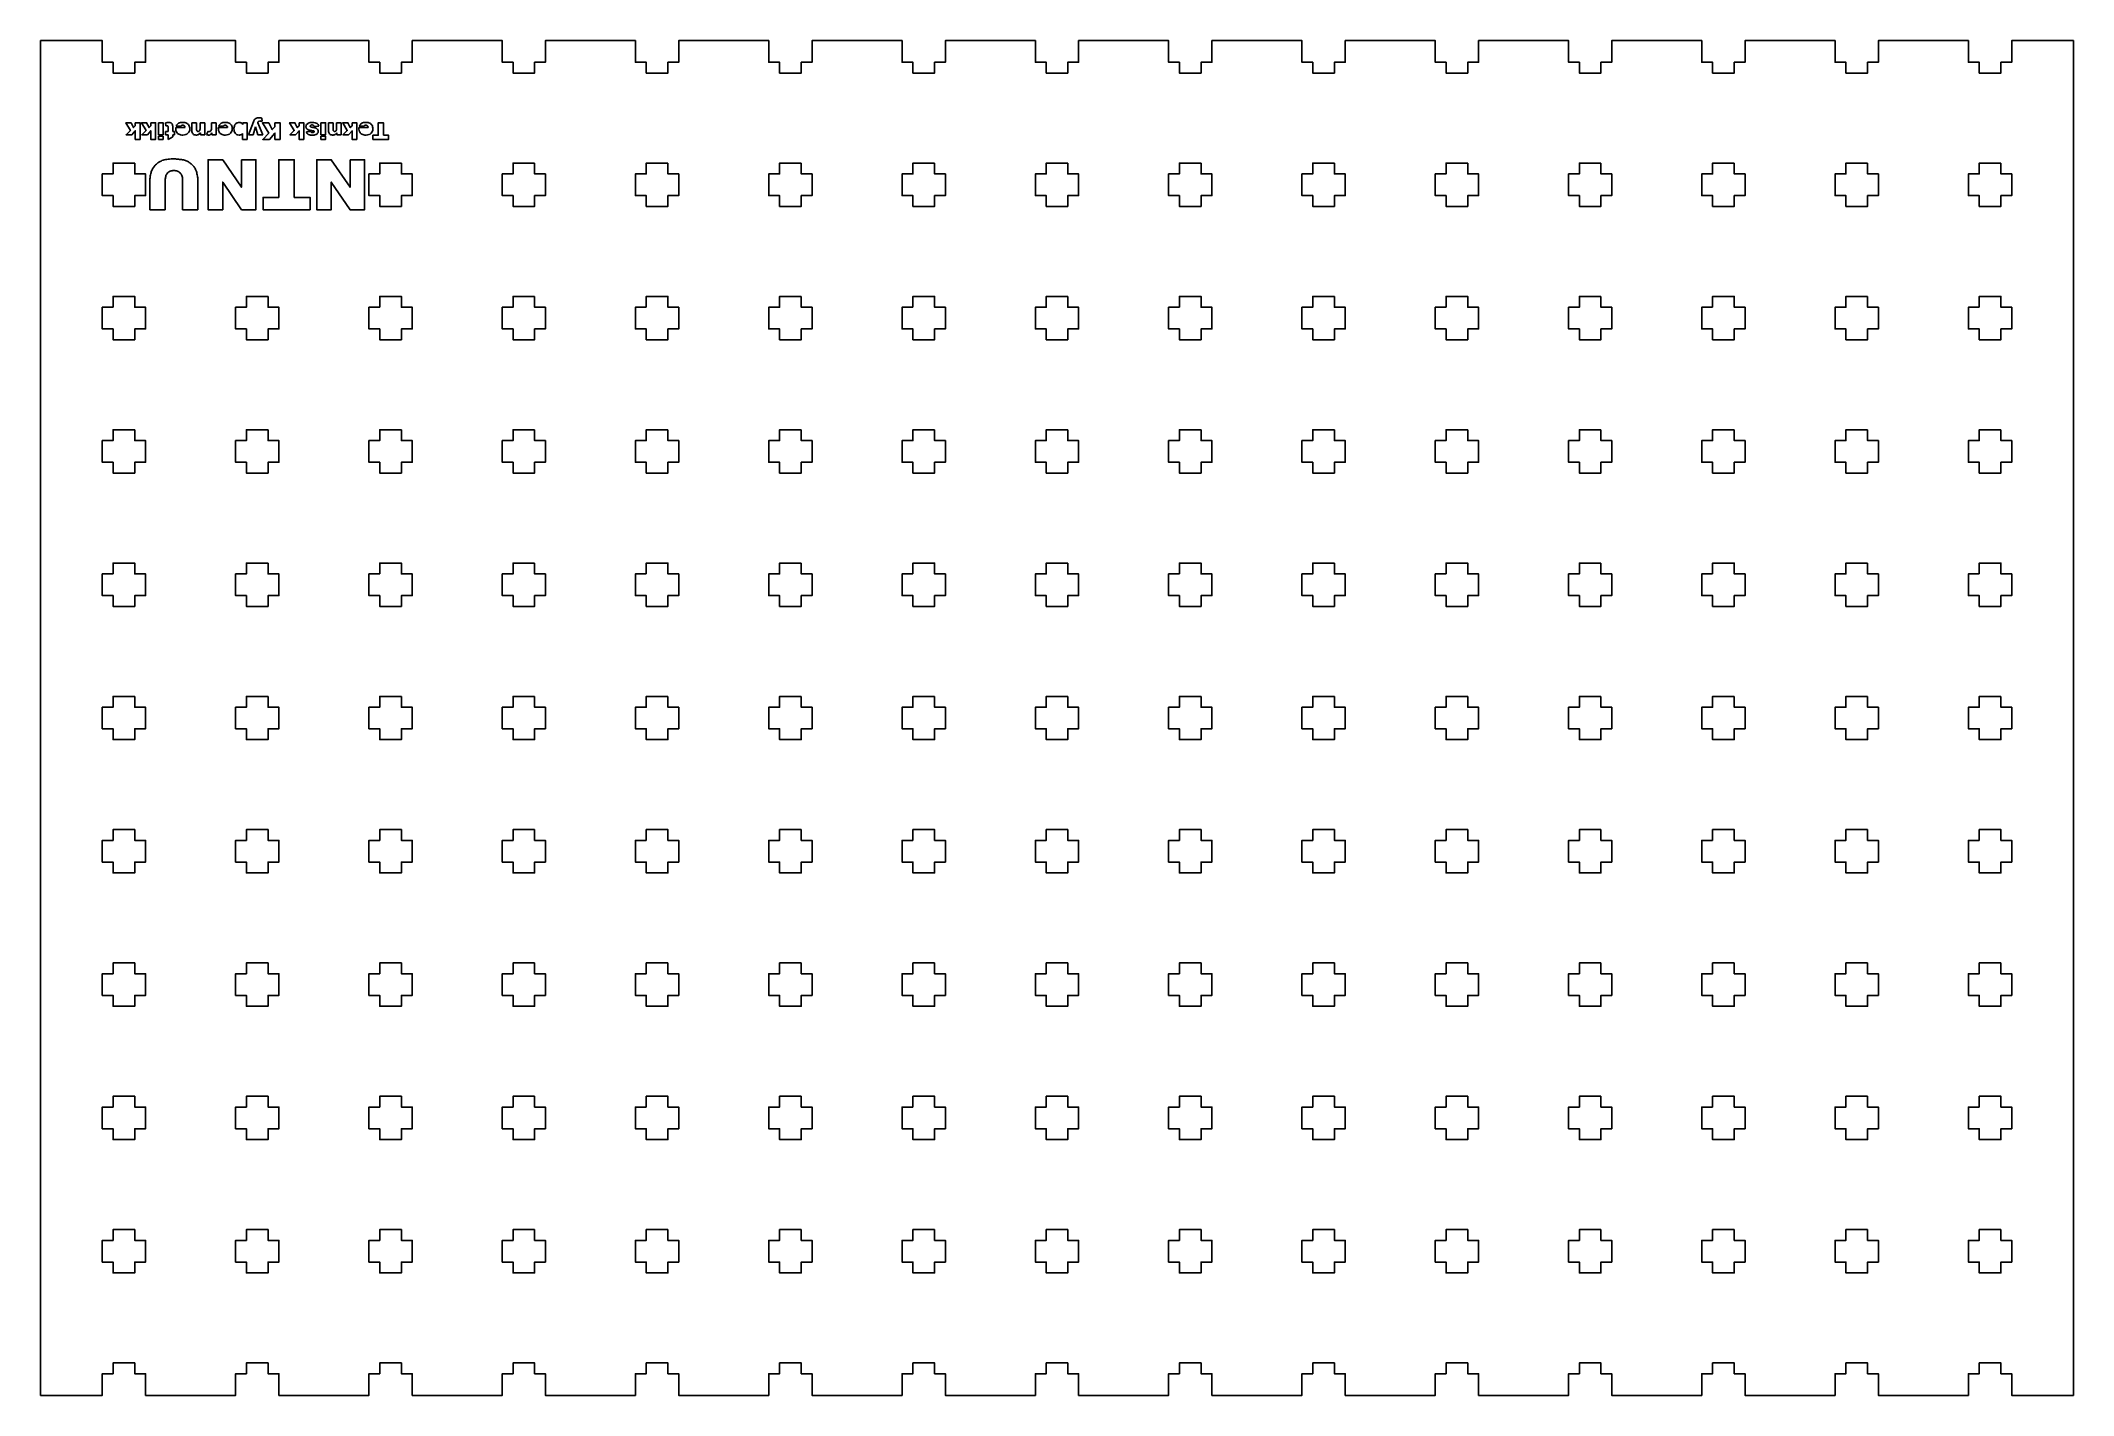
# Model space of a CAD drawing. Header units: millimetres. Extents: x -1220 to 0, y -813 to 0.
import ezdxf

# ---------------------------------------------------------------- set-up
doc = ezdxf.new("R2010")
doc.units = ezdxf.units.MM
doc.layers.get('0').update_dxf_attribs({"linetype": 'CONTINUOUS'})

msp = doc.modelspace()

# ---------------------------------------------------------------- linework, layer by layer
for p, q in [((-1095.2, -56.5), (-1092.3, -48.8)), ((-1087.3, -46.5), (-1087.1, -48.4)), ((-1144.9, -51.2), (-1145.1, -49.3)), ((-1145, -56.5), (-1145, -54.5)), ((-1145, -54.5), (-1143.5, -54.5)), ((-1143.5, -56.5), (-1145, -56.5)), ((-1143.5, -54.5), (-1143.5, -51.9)), ((-1143.5, -59.3), (-1143.5, -56.5)), ((-1140.7, -57.8), (-1143.5, -59.3)), ((-1140.7, -51.9), (-1140.7, -54.5)), ((-1140.7, -54.5), (-1139.7, -54.5)), ((-1140.7, -56.5), (-1140.7, -57.8)), ((-1139.7, -56.5), (-1140.7, -56.5)), ((-1139.7, -54.5), (-1139.7, -56.5)), ((-1138.9, -52.5), (-1138.9, -52.2)), ((-1138.9, -52.2), (-1133.3, -52.2)), ((-1136, -51.4), (-1138.7, -51.1)), ((-1129.2, -53.9), (-1129.2, -49.3)), ((-1129.2, -49.3), (-1126.4, -49.3)), ((-1126.4, -49.3), (-1126.4, -53.2)), ((-1124.3, -49.3), (-1121.5, -49.3)), ((-1124.3, -52.7), (-1124.3, -49.3)), ((-1124.1, -56.5), (-1124.1, -55.3)), ((-1121.5, -56.5), (-1124.1, -56.5)), ((-1121.5, -49.3), (-1121.5, -56.5)), ((-1120.4, -56.3), (-1119.5, -54.3)), ((-1117.5, -49.3), (-1114.7, -49.3)), ((-1117.5, -51.7), (-1117.5, -49.3)), ((-1117.3, -56.5), (-1117.3, -55.3)), ((-1114.7, -56.5), (-1117.3, -56.5)), ((-1114.7, -49.3), (-1114.7, -56.5)), ((-1113.4, -52.5), (-1113.4, -52.2)), ((-1113.4, -52.2), (-1107.8, -52.2)), ((-1110.5, -51.4), (-1113.2, -51.1)), ((-1098.8, -59.3), (-1098.8, -55.8)), ((-1096, -59.3), (-1098.8, -59.3)), ((-1098.6, -49.3), (-1096, -49.3)), ((-1098.6, -50.3), (-1098.6, -49.3)), ((-1096, -49.3), (-1096, -59.3)), ((-1092.5, -56.5), (-1095.2, -56.5)), ((-1091.1, -51.7), (-1092.5, -56.5)), ((-1089.6, -56.5), (-1091.1, -51.7)), ((-1089.7, -49.3), (-1086.7, -56.5)), ((-1086.7, -56.5), (-1089.6, -56.5)), ((-1060.5, -54.7), (-1057.9, -54.5)), ((-1053.1, -51.3), (-1055.8, -51.5)), ((-1047.2, -53.9), (-1047.2, -49.3)), ((-1047.2, -49.3), (-1044.5, -49.3)), ((-1044.5, -49.3), (-1044.5, -53.2)), ((-1042.4, -49.3), (-1039.6, -49.3)), ((-1042.4, -52.7), (-1042.4, -49.3)), ((-1042.2, -56.5), (-1042.2, -55.3)), ((-1039.6, -56.5), (-1042.2, -56.5)), ((-1039.6, -49.3), (-1039.6, -56.5)), ((-1029, -52.5), (-1029, -52.2)), ((-1029, -52.2), (-1023.4, -52.2)), ((-1026.1, -51.4), (-1028.8, -51.1)), ((-1154.4, -101.5), (-1154.4, -83.6)), ((-1145.2, -83.2), (-1145.2, -101.5)), ((-1134.9, -101.5), (-1134.9, -83.2)), ((-1125.6, -83.6), (-1125.6, -101.5)), ((-1145.2, -101.5), (-1154.4, -101.5)), ((-1125.6, -101.5), (-1134.9, -101.5))]:
    msp.add_line(p, q)
for points in [[(-1077, 0), (-1077, -13), (-1083.5, -13), (-1083.5, -19.5), (-1096.5, -19.5), (-1096.5, -13), (-1103, -13), (-1103, 0), (-1157, 0), (-1157, -13), (-1163.5, -13), (-1163.5, -19.5), (-1176.5, -19.5), (-1176.5, -13), (-1183, -13), (-1183, 0), (-1220, 0), (-1220, -813), (-1183, -813), (-1183, -800), (-1176.5, -800), (-1176.5, -793.5), (-1163.5, -793.5), (-1163.5, -800), (-1157, -800), (-1157, -813), (-1103, -813), (-1103, -800), (-1096.5, -800), (-1096.5, -793.5), (-1083.5, -793.5), (-1083.5, -800), (-1077, -800), (-1077, -813), (-1023, -813), (-1023, -800), (-1016.5, -800), (-1016.5, -793.5), (-1003.5, -793.5), (-1003.5, -800), (-997, -800), (-997, -813), (-943, -813), (-943, -800), (-936.5, -800), (-936.5, -793.5), (-923.5, -793.5), (-923.5, -800), (-917, -800), (-917, -813), (-863, -813), (-863, -800), (-856.5, -800), (-856.5, -793.5), (-843.5, -793.5), (-843.5, -800), (-837, -800), (-837, -813), (-783, -813), (-783, -800), (-776.5, -800), (-776.5, -793.5), (-763.5, -793.5), (-763.5, -800), (-757, -800), (-757, -813), (-703, -813), (-703, -800), (-696.5, -800), (-696.5, -793.5), (-683.5, -793.5), (-683.5, -800), (-677, -800), (-677, -813), (-623, -813), (-623, -800), (-616.5, -800), (-616.5, -793.5), (-603.5, -793.5), (-603.5, -800), (-597, -800), (-597, -813), (-543, -813), (-543, -800), (-536.5, -800), (-536.5, -793.5), (-523.5, -793.5), (-523.5, -800), (-517, -800), (-517, -813), (-463, -813), (-463, -800), (-456.5, -800), (-456.5, -793.5), (-443.5, -793.5), (-443.5, -800), (-437, -800), (-437, -813), (-383, -813), (-383, -800), (-376.5, -800), (-376.5, -793.5), (-363.5, -793.5), (-363.5, -800), (-357, -800), (-357, -813), (-303, -813), (-303, -800), (-296.5, -800), (-296.5, -793.5), (-283.5, -793.5), (-283.5, -800), (-277, -800), (-277, -813), (-223, -813), (-223, -800), (-216.5, -800), (-216.5, -793.5), (-203.5, -793.5), (-203.5, -800), (-197, -800), (-197, -813), (-143, -813), (-143, -800), (-136.5, -800), (-136.5, -793.5), (-123.5, -793.5), (-123.5, -800), (-117, -800), (-117, -813), (-63, -813), (-63, -800), (-56.5, -800), (-56.5, -793.5), (-43.5, -793.5), (-43.5, -800), (-37, -800), (-37, -813), (0, -813), (0, 0), (-37, 0), (-37, -13), (-43.5, -13), (-43.5, -19.5), (-56.5, -19.5), (-56.5, -13), (-63, -13), (-63, 0), (-117, 0), (-117, -13), (-123.5, -13), (-123.5, -19.5), (-136.5, -19.5), (-136.5, -13), (-143, -13), (-143, 0), (-197, 0), (-197, -13), (-203.5, -13), (-203.5, -19.5), (-216.5, -19.5), (-216.5, -13), (-223, -13), (-223, 0), (-277, 0), (-277, -13), (-283.5, -13), (-283.5, -19.5), (-296.5, -19.5), (-296.5, -13), (-303, -13), (-303, 0), (-357, 0), (-357, -13), (-363.5, -13), (-363.5, -19.5), (-376.5, -19.5), (-376.5, -13), (-383, -13), (-383, 0), (-437, 0), (-437, -13), (-443.5, -13), (-443.5, -19.5), (-456.5, -19.5), (-456.5, -13), (-463, -13), (-463, 0), (-517, 0), (-517, -13), (-523.5, -13), (-523.5, -19.5), (-536.5, -19.5), (-536.5, -13), (-543, -13), (-543, 0), (-597, 0), (-597, -13), (-603.5, -13), (-603.5, -19.5), (-616.5, -19.5), (-616.5, -13), (-623, -13), (-623, 0), (-677, 0), (-677, -13), (-683.5, -13), (-683.5, -19.5), (-696.5, -19.5), (-696.5, -13), (-703, -13), (-703, 0), (-757, 0), (-757, -13), (-763.5, -13), (-763.5, -19.5), (-776.5, -19.5), (-776.5, -13), (-783, -13), (-783, 0), (-837, 0), (-837, -13), (-843.5, -13), (-843.5, -19.5), (-856.5, -19.5), (-856.5, -13), (-863, -13), (-863, 0), (-917, 0), (-917, -13), (-923.5, -13), (-923.5, -19.5), (-936.5, -19.5), (-936.5, -13), (-943, -13), (-943, 0), (-997, 0), (-997, -13), (-1003.5, -13), (-1003.5, -19.5), (-1016.5, -19.5), (-1016.5, -13), (-1023, -13), (-1023, 0)], [(-1163.2, -49.3), (-1160.3, -49.3), (-1160.3, -59.3), (-1163.2, -59.3), (-1163.2, -54.1), (-1165.2, -56.5), (-1168.7, -56.5), (-1166.1, -54), (-1168.8, -49.3), (-1165.7, -49.3), (-1164.2, -52.2), (-1163.2, -51.1)], [(-1153.9, -49.3), (-1151, -49.3), (-1151, -59.3), (-1153.9, -59.3), (-1153.9, -54.1), (-1155.9, -56.5), (-1159.3, -56.5), (-1156.7, -54), (-1159.5, -49.3), (-1156.4, -49.3), (-1154.9, -52.2), (-1153.9, -51.1)], [(-1149.2, -49.3), (-1146.5, -49.3), (-1146.5, -56.5), (-1149.2, -56.5)], [(-1149.2, -57.4), (-1146.5, -57.4), (-1146.5, -59.3), (-1149.2, -59.3)], [(-1079.4, -49.3), (-1076.3, -49.3), (-1076.3, -59.3), (-1079.4, -59.3), (-1079.4, -55.5), (-1082.6, -59.3), (-1086.7, -59.3), (-1083.1, -55.5), (-1086.9, -49.3), (-1083.1, -49.3), (-1081, -53.4), (-1079.4, -51.7)], [(-1064.9, -49.3), (-1062.1, -49.3), (-1062.1, -59.3), (-1064.9, -59.3), (-1064.9, -54.1), (-1067, -56.5), (-1070.4, -56.5), (-1067.8, -54), (-1070.6, -49.3), (-1067.4, -49.3), (-1066, -52.2), (-1064.9, -51.1)], [(-1051.8, -49.3), (-1049, -49.3), (-1049, -56.5), (-1051.8, -56.5)], [(-1051.8, -57.4), (-1049, -57.4), (-1049, -59.3), (-1051.8, -59.3)], [(-1033.1, -49.3), (-1030.3, -49.3), (-1030.3, -59.3), (-1033.1, -59.3), (-1033.1, -54.1), (-1035.2, -56.5), (-1038.6, -56.5), (-1036, -54), (-1038.7, -49.3), (-1035.6, -49.3), (-1034.2, -52.2), (-1033.1, -51.1)], [(-1014.3, -56.8), (-1011.2, -56.8), (-1011.2, -59.3), (-1020.6, -59.3), (-1020.6, -56.8), (-1017.4, -56.8), (-1017.4, -49.3), (-1014.3, -49.3)], [(-1099.5, -71.5), (-1090.8, -71.5), (-1090.8, -101.5), (-1099.4, -101.5), (-1110.7, -84.9), (-1110.7, -101.5), (-1119.5, -101.5), (-1119.5, -71.5), (-1110.7, -71.5), (-1099.5, -88)], [(-1067.8, -94.1), (-1058.3, -94.1), (-1058.3, -101.5), (-1086.5, -101.5), (-1086.5, -94.1), (-1077.1, -94.1), (-1077.1, -71.5), (-1067.8, -71.5)], [(-1034.3, -71.5), (-1025.6, -71.5), (-1025.6, -101.5), (-1034.3, -101.5), (-1045.6, -84.9), (-1045.6, -101.5), (-1054.3, -101.5), (-1054.3, -71.5), (-1045.6, -71.5), (-1034.3, -88)], [(-1163.5, -73.5), (-1163.5, -80), (-1157, -80), (-1157, -93), (-1163.5, -93), (-1163.5, -99.5), (-1176.5, -99.5), (-1176.5, -93), (-1183, -93), (-1183, -80), (-1176.5, -80), (-1176.5, -73.5)], [(-1003.5, -73.5), (-1003.5, -80), (-997, -80), (-997, -93), (-1003.5, -93), (-1003.5, -99.5), (-1016.5, -99.5), (-1016.5, -93), (-1023, -93), (-1023, -80), (-1016.5, -80), (-1016.5, -73.5)], [(-923.5, -73.5), (-923.5, -80), (-917, -80), (-917, -93), (-923.5, -93), (-923.5, -99.5), (-936.5, -99.5), (-936.5, -93), (-943, -93), (-943, -80), (-936.5, -80), (-936.5, -73.5)], [(-843.5, -73.5), (-843.5, -80), (-837, -80), (-837, -93), (-843.5, -93), (-843.5, -99.5), (-856.5, -99.5), (-856.5, -93), (-863, -93), (-863, -80), (-856.5, -80), (-856.5, -73.5)], [(-763.5, -73.5), (-763.5, -80), (-757, -80), (-757, -93), (-763.5, -93), (-763.5, -99.5), (-776.5, -99.5), (-776.5, -93), (-783, -93), (-783, -80), (-776.5, -80), (-776.5, -73.5)], [(-683.5, -73.5), (-683.5, -80), (-677, -80), (-677, -93), (-683.5, -93), (-683.5, -99.5), (-696.5, -99.5), (-696.5, -93), (-703, -93), (-703, -80), (-696.5, -80), (-696.5, -73.5)], [(-603.5, -73.5), (-603.5, -80), (-597, -80), (-597, -93), (-603.5, -93), (-603.5, -99.5), (-616.5, -99.5), (-616.5, -93), (-623, -93), (-623, -80), (-616.5, -80), (-616.5, -73.5)], [(-523.5, -73.5), (-523.5, -80), (-517, -80), (-517, -93), (-523.5, -93), (-523.5, -99.5), (-536.5, -99.5), (-536.5, -93), (-543, -93), (-543, -80), (-536.5, -80), (-536.5, -73.5)], [(-443.5, -73.5), (-443.5, -80), (-437, -80), (-437, -93), (-443.5, -93), (-443.5, -99.5), (-456.5, -99.5), (-456.5, -93), (-463, -93), (-463, -80), (-456.5, -80), (-456.5, -73.5)], [(-363.5, -73.5), (-363.5, -80), (-357, -80), (-357, -93), (-363.5, -93), (-363.5, -99.5), (-376.5, -99.5), (-376.5, -93), (-383, -93), (-383, -80), (-376.5, -80), (-376.5, -73.5)], [(-283.5, -73.5), (-283.5, -80), (-277, -80), (-277, -93), (-283.5, -93), (-283.5, -99.5), (-296.5, -99.5), (-296.5, -93), (-303, -93), (-303, -80), (-296.5, -80), (-296.5, -73.5)], [(-203.5, -73.5), (-203.5, -80), (-197, -80), (-197, -93), (-203.5, -93), (-203.5, -99.5), (-216.5, -99.5), (-216.5, -93), (-223, -93), (-223, -80), (-216.5, -80), (-216.5, -73.5)], [(-123.5, -73.5), (-123.5, -80), (-117, -80), (-117, -93), (-123.5, -93), (-123.5, -99.5), (-136.5, -99.5), (-136.5, -93), (-143, -93), (-143, -80), (-136.5, -80), (-136.5, -73.5)], [(-43.5, -73.5), (-43.5, -80), (-37, -80), (-37, -93), (-43.5, -93), (-43.5, -99.5), (-56.5, -99.5), (-56.5, -93), (-63, -93), (-63, -80), (-56.5, -80), (-56.5, -73.5)], [(-1176.5, -160), (-1176.5, -153.5), (-1163.5, -153.5), (-1163.5, -160), (-1157, -160), (-1157, -173), (-1163.5, -173), (-1163.5, -179.5), (-1176.5, -179.5), (-1176.5, -173), (-1183, -173), (-1183, -160)], [(-1083.5, -153.5), (-1083.5, -160), (-1077, -160), (-1077, -173), (-1083.5, -173), (-1083.5, -179.5), (-1096.5, -179.5), (-1096.5, -173), (-1103, -173), (-1103, -160), (-1096.5, -160), (-1096.5, -153.5)], [(-1016.5, -160), (-1016.5, -153.5), (-1003.5, -153.5), (-1003.5, -160), (-997, -160), (-997, -173), (-1003.5, -173), (-1003.5, -179.5), (-1016.5, -179.5), (-1016.5, -173), (-1023, -173), (-1023, -160)], [(-923.5, -153.5), (-923.5, -160), (-917, -160), (-917, -173), (-923.5, -173), (-923.5, -179.5), (-936.5, -179.5), (-936.5, -173), (-943, -173), (-943, -160), (-936.5, -160), (-936.5, -153.5)], [(-856.5, -160), (-856.5, -153.5), (-843.5, -153.5), (-843.5, -160), (-837, -160), (-837, -173), (-843.5, -173), (-843.5, -179.5), (-856.5, -179.5), (-856.5, -173), (-863, -173), (-863, -160)], [(-763.5, -153.5), (-763.5, -160), (-757, -160), (-757, -173), (-763.5, -173), (-763.5, -179.5), (-776.5, -179.5), (-776.5, -173), (-783, -173), (-783, -160), (-776.5, -160), (-776.5, -153.5)], [(-696.5, -160), (-696.5, -153.5), (-683.5, -153.5), (-683.5, -160), (-677, -160), (-677, -173), (-683.5, -173), (-683.5, -179.5), (-696.5, -179.5), (-696.5, -173), (-703, -173), (-703, -160)], [(-603.5, -153.5), (-603.5, -160), (-597, -160), (-597, -173), (-603.5, -173), (-603.5, -179.5), (-616.5, -179.5), (-616.5, -173), (-623, -173), (-623, -160), (-616.5, -160), (-616.5, -153.5)], [(-536.5, -160), (-536.5, -153.5), (-523.5, -153.5), (-523.5, -160), (-517, -160), (-517, -173), (-523.5, -173), (-523.5, -179.5), (-536.5, -179.5), (-536.5, -173), (-543, -173), (-543, -160)], [(-443.5, -153.5), (-443.5, -160), (-437, -160), (-437, -173), (-443.5, -173), (-443.5, -179.5), (-456.5, -179.5), (-456.5, -173), (-463, -173), (-463, -160), (-456.5, -160), (-456.5, -153.5)], [(-376.5, -160), (-376.5, -153.5), (-363.5, -153.5), (-363.5, -160), (-357, -160), (-357, -173), (-363.5, -173), (-363.5, -179.5), (-376.5, -179.5), (-376.5, -173), (-383, -173), (-383, -160)], [(-283.5, -153.5), (-283.5, -160), (-277, -160), (-277, -173), (-283.5, -173), (-283.5, -179.5), (-296.5, -179.5), (-296.5, -173), (-303, -173), (-303, -160), (-296.5, -160), (-296.5, -153.5)], [(-216.5, -160), (-216.5, -153.5), (-203.5, -153.5), (-203.5, -160), (-197, -160), (-197, -173), (-203.5, -173), (-203.5, -179.5), (-216.5, -179.5), (-216.5, -173), (-223, -173), (-223, -160)], [(-123.5, -153.5), (-123.5, -160), (-117, -160), (-117, -173), (-123.5, -173), (-123.5, -179.5), (-136.5, -179.5), (-136.5, -173), (-143, -173), (-143, -160), (-136.5, -160), (-136.5, -153.5)], [(-56.5, -160), (-56.5, -153.5), (-43.5, -153.5), (-43.5, -160), (-37, -160), (-37, -173), (-43.5, -173), (-43.5, -179.5), (-56.5, -179.5), (-56.5, -173), (-63, -173), (-63, -160)], [(-1163.5, -233.5), (-1163.5, -240), (-1157, -240), (-1157, -253), (-1163.5, -253), (-1163.5, -259.5), (-1176.5, -259.5), (-1176.5, -253), (-1183, -253), (-1183, -240), (-1176.5, -240), (-1176.5, -233.5)], [(-1083.5, -233.5), (-1083.5, -240), (-1077, -240), (-1077, -253), (-1083.5, -253), (-1083.5, -259.5), (-1096.5, -259.5), (-1096.5, -253), (-1103, -253), (-1103, -240), (-1096.5, -240), (-1096.5, -233.5)], [(-1003.5, -233.5), (-1003.5, -240), (-997, -240), (-997, -253), (-1003.5, -253), (-1003.5, -259.5), (-1016.5, -259.5), (-1016.5, -253), (-1023, -253), (-1023, -240), (-1016.5, -240), (-1016.5, -233.5)], [(-923.5, -233.5), (-923.5, -240), (-917, -240), (-917, -253), (-923.5, -253), (-923.5, -259.5), (-936.5, -259.5), (-936.5, -253), (-943, -253), (-943, -240), (-936.5, -240), (-936.5, -233.5)], [(-843.5, -233.5), (-843.5, -240), (-837, -240), (-837, -253), (-843.5, -253), (-843.5, -259.5), (-856.5, -259.5), (-856.5, -253), (-863, -253), (-863, -240), (-856.5, -240), (-856.5, -233.5)], [(-763.5, -233.5), (-763.5, -240), (-757, -240), (-757, -253), (-763.5, -253), (-763.5, -259.5), (-776.5, -259.5), (-776.5, -253), (-783, -253), (-783, -240), (-776.5, -240), (-776.5, -233.5)], [(-683.5, -233.5), (-683.5, -240), (-677, -240), (-677, -253), (-683.5, -253), (-683.5, -259.5), (-696.5, -259.5), (-696.5, -253), (-703, -253), (-703, -240), (-696.5, -240), (-696.5, -233.5)], [(-603.5, -233.5), (-603.5, -240), (-597, -240), (-597, -253), (-603.5, -253), (-603.5, -259.5), (-616.5, -259.5), (-616.5, -253), (-623, -253), (-623, -240), (-616.5, -240), (-616.5, -233.5)], [(-523.5, -233.5), (-523.5, -240), (-517, -240), (-517, -253), (-523.5, -253), (-523.5, -259.5), (-536.5, -259.5), (-536.5, -253), (-543, -253), (-543, -240), (-536.5, -240), (-536.5, -233.5)], [(-443.5, -233.5), (-443.5, -240), (-437, -240), (-437, -253), (-443.5, -253), (-443.5, -259.5), (-456.5, -259.5), (-456.5, -253), (-463, -253), (-463, -240), (-456.5, -240), (-456.5, -233.5)], [(-363.5, -233.5), (-363.5, -240), (-357, -240), (-357, -253), (-363.5, -253), (-363.5, -259.5), (-376.5, -259.5), (-376.5, -253), (-383, -253), (-383, -240), (-376.5, -240), (-376.5, -233.5)], [(-283.5, -233.5), (-283.5, -240), (-277, -240), (-277, -253), (-283.5, -253), (-283.5, -259.5), (-296.5, -259.5), (-296.5, -253), (-303, -253), (-303, -240), (-296.5, -240), (-296.5, -233.5)], [(-203.5, -233.5), (-203.5, -240), (-197, -240), (-197, -253), (-203.5, -253), (-203.5, -259.5), (-216.5, -259.5), (-216.5, -253), (-223, -253), (-223, -240), (-216.5, -240), (-216.5, -233.5)], [(-123.5, -233.5), (-123.5, -240), (-117, -240), (-117, -253), (-123.5, -253), (-123.5, -259.5), (-136.5, -259.5), (-136.5, -253), (-143, -253), (-143, -240), (-136.5, -240), (-136.5, -233.5)], [(-43.5, -233.5), (-43.5, -240), (-37, -240), (-37, -253), (-43.5, -253), (-43.5, -259.5), (-56.5, -259.5), (-56.5, -253), (-63, -253), (-63, -240), (-56.5, -240), (-56.5, -233.5)], [(-1176.5, -320), (-1176.5, -313.5), (-1163.5, -313.5), (-1163.5, -320), (-1157, -320), (-1157, -333), (-1163.5, -333), (-1163.5, -339.5), (-1176.5, -339.5), (-1176.5, -333), (-1183, -333), (-1183, -320)], [(-1083.5, -313.5), (-1083.5, -320), (-1077, -320), (-1077, -333), (-1083.5, -333), (-1083.5, -339.5), (-1096.5, -339.5), (-1096.5, -333), (-1103, -333), (-1103, -320), (-1096.5, -320), (-1096.5, -313.5)], [(-1016.5, -320), (-1016.5, -313.5), (-1003.5, -313.5), (-1003.5, -320), (-997, -320), (-997, -333), (-1003.5, -333), (-1003.5, -339.5), (-1016.5, -339.5), (-1016.5, -333), (-1023, -333), (-1023, -320)], [(-923.5, -313.5), (-923.5, -320), (-917, -320), (-917, -333), (-923.5, -333), (-923.5, -339.5), (-936.5, -339.5), (-936.5, -333), (-943, -333), (-943, -320), (-936.5, -320), (-936.5, -313.5)], [(-856.5, -320), (-856.5, -313.5), (-843.5, -313.5), (-843.5, -320), (-837, -320), (-837, -333), (-843.5, -333), (-843.5, -339.5), (-856.5, -339.5), (-856.5, -333), (-863, -333), (-863, -320)], [(-763.5, -313.5), (-763.5, -320), (-757, -320), (-757, -333), (-763.5, -333), (-763.5, -339.5), (-776.5, -339.5), (-776.5, -333), (-783, -333), (-783, -320), (-776.5, -320), (-776.5, -313.5)], [(-696.5, -320), (-696.5, -313.5), (-683.5, -313.5), (-683.5, -320), (-677, -320), (-677, -333), (-683.5, -333), (-683.5, -339.5), (-696.5, -339.5), (-696.5, -333), (-703, -333), (-703, -320)], [(-603.5, -313.5), (-603.5, -320), (-597, -320), (-597, -333), (-603.5, -333), (-603.5, -339.5), (-616.5, -339.5), (-616.5, -333), (-623, -333), (-623, -320), (-616.5, -320), (-616.5, -313.5)], [(-536.5, -320), (-536.5, -313.5), (-523.5, -313.5), (-523.5, -320), (-517, -320), (-517, -333), (-523.5, -333), (-523.5, -339.5), (-536.5, -339.5), (-536.5, -333), (-543, -333), (-543, -320)], [(-443.5, -313.5), (-443.5, -320), (-437, -320), (-437, -333), (-443.5, -333), (-443.5, -339.5), (-456.5, -339.5), (-456.5, -333), (-463, -333), (-463, -320), (-456.5, -320), (-456.5, -313.5)], [(-376.5, -320), (-376.5, -313.5), (-363.5, -313.5), (-363.5, -320), (-357, -320), (-357, -333), (-363.5, -333), (-363.5, -339.5), (-376.5, -339.5), (-376.5, -333), (-383, -333), (-383, -320)], [(-283.5, -313.5), (-283.5, -320), (-277, -320), (-277, -333), (-283.5, -333), (-283.5, -339.5), (-296.5, -339.5), (-296.5, -333), (-303, -333), (-303, -320), (-296.5, -320), (-296.5, -313.5)], [(-216.5, -320), (-216.5, -313.5), (-203.5, -313.5), (-203.5, -320), (-197, -320), (-197, -333), (-203.5, -333), (-203.5, -339.5), (-216.5, -339.5), (-216.5, -333), (-223, -333), (-223, -320)], [(-123.5, -313.5), (-123.5, -320), (-117, -320), (-117, -333), (-123.5, -333), (-123.5, -339.5), (-136.5, -339.5), (-136.5, -333), (-143, -333), (-143, -320), (-136.5, -320), (-136.5, -313.5)], [(-56.5, -320), (-56.5, -313.5), (-43.5, -313.5), (-43.5, -320), (-37, -320), (-37, -333), (-43.5, -333), (-43.5, -339.5), (-56.5, -339.5), (-56.5, -333), (-63, -333), (-63, -320)], [(-1163.5, -393.5), (-1163.5, -400), (-1157, -400), (-1157, -413), (-1163.5, -413), (-1163.5, -419.5), (-1176.5, -419.5), (-1176.5, -413), (-1183, -413), (-1183, -400), (-1176.5, -400), (-1176.5, -393.5)], [(-1083.5, -393.5), (-1083.5, -400), (-1077, -400), (-1077, -413), (-1083.5, -413), (-1083.5, -419.5), (-1096.5, -419.5), (-1096.5, -413), (-1103, -413), (-1103, -400), (-1096.5, -400), (-1096.5, -393.5)], [(-1003.5, -393.5), (-1003.5, -400), (-997, -400), (-997, -413), (-1003.5, -413), (-1003.5, -419.5), (-1016.5, -419.5), (-1016.5, -413), (-1023, -413), (-1023, -400), (-1016.5, -400), (-1016.5, -393.5)], [(-923.5, -393.5), (-923.5, -400), (-917, -400), (-917, -413), (-923.5, -413), (-923.5, -419.5), (-936.5, -419.5), (-936.5, -413), (-943, -413), (-943, -400), (-936.5, -400), (-936.5, -393.5)], [(-843.5, -393.5), (-843.5, -400), (-837, -400), (-837, -413), (-843.5, -413), (-843.5, -419.5), (-856.5, -419.5), (-856.5, -413), (-863, -413), (-863, -400), (-856.5, -400), (-856.5, -393.5)], [(-763.5, -393.5), (-763.5, -400), (-757, -400), (-757, -413), (-763.5, -413), (-763.5, -419.5), (-776.5, -419.5), (-776.5, -413), (-783, -413), (-783, -400), (-776.5, -400), (-776.5, -393.5)], [(-683.5, -393.5), (-683.5, -400), (-677, -400), (-677, -413), (-683.5, -413), (-683.5, -419.5), (-696.5, -419.5), (-696.5, -413), (-703, -413), (-703, -400), (-696.5, -400), (-696.5, -393.5)], [(-603.5, -393.5), (-603.5, -400), (-597, -400), (-597, -413), (-603.5, -413), (-603.5, -419.5), (-616.5, -419.5), (-616.5, -413), (-623, -413), (-623, -400), (-616.5, -400), (-616.5, -393.5)], [(-523.5, -393.5), (-523.5, -400), (-517, -400), (-517, -413), (-523.5, -413), (-523.5, -419.5), (-536.5, -419.5), (-536.5, -413), (-543, -413), (-543, -400), (-536.5, -400), (-536.5, -393.5)], [(-443.5, -393.5), (-443.5, -400), (-437, -400), (-437, -413), (-443.5, -413), (-443.5, -419.5), (-456.5, -419.5), (-456.5, -413), (-463, -413), (-463, -400), (-456.5, -400), (-456.5, -393.5)], [(-363.5, -393.5), (-363.5, -400), (-357, -400), (-357, -413), (-363.5, -413), (-363.5, -419.5), (-376.5, -419.5), (-376.5, -413), (-383, -413), (-383, -400), (-376.5, -400), (-376.5, -393.5)], [(-283.5, -393.5), (-283.5, -400), (-277, -400), (-277, -413), (-283.5, -413), (-283.5, -419.5), (-296.5, -419.5), (-296.5, -413), (-303, -413), (-303, -400), (-296.5, -400), (-296.5, -393.5)], [(-203.5, -393.5), (-203.5, -400), (-197, -400), (-197, -413), (-203.5, -413), (-203.5, -419.5), (-216.5, -419.5), (-216.5, -413), (-223, -413), (-223, -400), (-216.5, -400), (-216.5, -393.5)], [(-123.5, -393.5), (-123.5, -400), (-117, -400), (-117, -413), (-123.5, -413), (-123.5, -419.5), (-136.5, -419.5), (-136.5, -413), (-143, -413), (-143, -400), (-136.5, -400), (-136.5, -393.5)], [(-43.5, -393.5), (-43.5, -400), (-37, -400), (-37, -413), (-43.5, -413), (-43.5, -419.5), (-56.5, -419.5), (-56.5, -413), (-63, -413), (-63, -400), (-56.5, -400), (-56.5, -393.5)], [(-1176.5, -480), (-1176.5, -473.5), (-1163.5, -473.5), (-1163.5, -480), (-1157, -480), (-1157, -493), (-1163.5, -493), (-1163.5, -499.5), (-1176.5, -499.5), (-1176.5, -493), (-1183, -493), (-1183, -480)], [(-1083.5, -473.5), (-1083.5, -480), (-1077, -480), (-1077, -493), (-1083.5, -493), (-1083.5, -499.5), (-1096.5, -499.5), (-1096.5, -493), (-1103, -493), (-1103, -480), (-1096.5, -480), (-1096.5, -473.5)], [(-1016.5, -480), (-1016.5, -473.5), (-1003.5, -473.5), (-1003.5, -480), (-997, -480), (-997, -493), (-1003.5, -493), (-1003.5, -499.5), (-1016.5, -499.5), (-1016.5, -493), (-1023, -493), (-1023, -480)], [(-923.5, -473.5), (-923.5, -480), (-917, -480), (-917, -493), (-923.5, -493), (-923.5, -499.5), (-936.5, -499.5), (-936.5, -493), (-943, -493), (-943, -480), (-936.5, -480), (-936.5, -473.5)], [(-856.5, -480), (-856.5, -473.5), (-843.5, -473.5), (-843.5, -480), (-837, -480), (-837, -493), (-843.5, -493), (-843.5, -499.5), (-856.5, -499.5), (-856.5, -493), (-863, -493), (-863, -480)], [(-763.5, -473.5), (-763.5, -480), (-757, -480), (-757, -493), (-763.5, -493), (-763.5, -499.5), (-776.5, -499.5), (-776.5, -493), (-783, -493), (-783, -480), (-776.5, -480), (-776.5, -473.5)], [(-696.5, -480), (-696.5, -473.5), (-683.5, -473.5), (-683.5, -480), (-677, -480), (-677, -493), (-683.5, -493), (-683.5, -499.5), (-696.5, -499.5), (-696.5, -493), (-703, -493), (-703, -480)], [(-603.5, -473.5), (-603.5, -480), (-597, -480), (-597, -493), (-603.5, -493), (-603.5, -499.5), (-616.5, -499.5), (-616.5, -493), (-623, -493), (-623, -480), (-616.5, -480), (-616.5, -473.5)], [(-536.5, -480), (-536.5, -473.5), (-523.5, -473.5), (-523.5, -480), (-517, -480), (-517, -493), (-523.5, -493), (-523.5, -499.5), (-536.5, -499.5), (-536.5, -493), (-543, -493), (-543, -480)], [(-443.5, -473.5), (-443.5, -480), (-437, -480), (-437, -493), (-443.5, -493), (-443.5, -499.5), (-456.5, -499.5), (-456.5, -493), (-463, -493), (-463, -480), (-456.5, -480), (-456.5, -473.5)], [(-376.5, -480), (-376.5, -473.5), (-363.5, -473.5), (-363.5, -480), (-357, -480), (-357, -493), (-363.5, -493), (-363.5, -499.5), (-376.5, -499.5), (-376.5, -493), (-383, -493), (-383, -480)], [(-283.5, -473.5), (-283.5, -480), (-277, -480), (-277, -493), (-283.5, -493), (-283.5, -499.5), (-296.5, -499.5), (-296.5, -493), (-303, -493), (-303, -480), (-296.5, -480), (-296.5, -473.5)], [(-216.5, -480), (-216.5, -473.5), (-203.5, -473.5), (-203.5, -480), (-197, -480), (-197, -493), (-203.5, -493), (-203.5, -499.5), (-216.5, -499.5), (-216.5, -493), (-223, -493), (-223, -480)], [(-123.5, -473.5), (-123.5, -480), (-117, -480), (-117, -493), (-123.5, -493), (-123.5, -499.5), (-136.5, -499.5), (-136.5, -493), (-143, -493), (-143, -480), (-136.5, -480), (-136.5, -473.5)], [(-56.5, -480), (-56.5, -473.5), (-43.5, -473.5), (-43.5, -480), (-37, -480), (-37, -493), (-43.5, -493), (-43.5, -499.5), (-56.5, -499.5), (-56.5, -493), (-63, -493), (-63, -480)], [(-1163.5, -553.5), (-1163.5, -560), (-1157, -560), (-1157, -573), (-1163.5, -573), (-1163.5, -579.5), (-1176.5, -579.5), (-1176.5, -573), (-1183, -573), (-1183, -560), (-1176.5, -560), (-1176.5, -553.5)], [(-1083.5, -553.5), (-1083.5, -560), (-1077, -560), (-1077, -573), (-1083.5, -573), (-1083.5, -579.5), (-1096.5, -579.5), (-1096.5, -573), (-1103, -573), (-1103, -560), (-1096.5, -560), (-1096.5, -553.5)], [(-1003.5, -553.5), (-1003.5, -560), (-997, -560), (-997, -573), (-1003.5, -573), (-1003.5, -579.5), (-1016.5, -579.5), (-1016.5, -573), (-1023, -573), (-1023, -560), (-1016.5, -560), (-1016.5, -553.5)], [(-923.5, -553.5), (-923.5, -560), (-917, -560), (-917, -573), (-923.5, -573), (-923.5, -579.5), (-936.5, -579.5), (-936.5, -573), (-943, -573), (-943, -560), (-936.5, -560), (-936.5, -553.5)], [(-843.5, -553.5), (-843.5, -560), (-837, -560), (-837, -573), (-843.5, -573), (-843.5, -579.5), (-856.5, -579.5), (-856.5, -573), (-863, -573), (-863, -560), (-856.5, -560), (-856.5, -553.5)], [(-763.5, -553.5), (-763.5, -560), (-757, -560), (-757, -573), (-763.5, -573), (-763.5, -579.5), (-776.5, -579.5), (-776.5, -573), (-783, -573), (-783, -560), (-776.5, -560), (-776.5, -553.5)], [(-683.5, -553.5), (-683.5, -560), (-677, -560), (-677, -573), (-683.5, -573), (-683.5, -579.5), (-696.5, -579.5), (-696.5, -573), (-703, -573), (-703, -560), (-696.5, -560), (-696.5, -553.5)], [(-603.5, -553.5), (-603.5, -560), (-597, -560), (-597, -573), (-603.5, -573), (-603.5, -579.5), (-616.5, -579.5), (-616.5, -573), (-623, -573), (-623, -560), (-616.5, -560), (-616.5, -553.5)], [(-523.5, -553.5), (-523.5, -560), (-517, -560), (-517, -573), (-523.5, -573), (-523.5, -579.5), (-536.5, -579.5), (-536.5, -573), (-543, -573), (-543, -560), (-536.5, -560), (-536.5, -553.5)], [(-443.5, -553.5), (-443.5, -560), (-437, -560), (-437, -573), (-443.5, -573), (-443.5, -579.5), (-456.5, -579.5), (-456.5, -573), (-463, -573), (-463, -560), (-456.5, -560), (-456.5, -553.5)], [(-363.5, -553.5), (-363.5, -560), (-357, -560), (-357, -573), (-363.5, -573), (-363.5, -579.5), (-376.5, -579.5), (-376.5, -573), (-383, -573), (-383, -560), (-376.5, -560), (-376.5, -553.5)], [(-283.5, -553.5), (-283.5, -560), (-277, -560), (-277, -573), (-283.5, -573), (-283.5, -579.5), (-296.5, -579.5), (-296.5, -573), (-303, -573), (-303, -560), (-296.5, -560), (-296.5, -553.5)], [(-203.5, -553.5), (-203.5, -560), (-197, -560), (-197, -573), (-203.5, -573), (-203.5, -579.5), (-216.5, -579.5), (-216.5, -573), (-223, -573), (-223, -560), (-216.5, -560), (-216.5, -553.5)], [(-123.5, -553.5), (-123.5, -560), (-117, -560), (-117, -573), (-123.5, -573), (-123.5, -579.5), (-136.5, -579.5), (-136.5, -573), (-143, -573), (-143, -560), (-136.5, -560), (-136.5, -553.5)], [(-43.5, -553.5), (-43.5, -560), (-37, -560), (-37, -573), (-43.5, -573), (-43.5, -579.5), (-56.5, -579.5), (-56.5, -573), (-63, -573), (-63, -560), (-56.5, -560), (-56.5, -553.5)], [(-1176.5, -640), (-1176.5, -633.5), (-1163.5, -633.5), (-1163.5, -640), (-1157, -640), (-1157, -653), (-1163.5, -653), (-1163.5, -659.5), (-1176.5, -659.5), (-1176.5, -653), (-1183, -653), (-1183, -640)], [(-1083.5, -633.5), (-1083.5, -640), (-1077, -640), (-1077, -653), (-1083.5, -653), (-1083.5, -659.5), (-1096.5, -659.5), (-1096.5, -653), (-1103, -653), (-1103, -640), (-1096.5, -640), (-1096.5, -633.5)], [(-1016.5, -640), (-1016.5, -633.5), (-1003.5, -633.5), (-1003.5, -640), (-997, -640), (-997, -653), (-1003.5, -653), (-1003.5, -659.5), (-1016.5, -659.5), (-1016.5, -653), (-1023, -653), (-1023, -640)], [(-923.5, -633.5), (-923.5, -640), (-917, -640), (-917, -653), (-923.5, -653), (-923.5, -659.5), (-936.5, -659.5), (-936.5, -653), (-943, -653), (-943, -640), (-936.5, -640), (-936.5, -633.5)], [(-856.5, -640), (-856.5, -633.5), (-843.5, -633.5), (-843.5, -640), (-837, -640), (-837, -653), (-843.5, -653), (-843.5, -659.5), (-856.5, -659.5), (-856.5, -653), (-863, -653), (-863, -640)], [(-763.5, -633.5), (-763.5, -640), (-757, -640), (-757, -653), (-763.5, -653), (-763.5, -659.5), (-776.5, -659.5), (-776.5, -653), (-783, -653), (-783, -640), (-776.5, -640), (-776.5, -633.5)], [(-696.5, -640), (-696.5, -633.5), (-683.5, -633.5), (-683.5, -640), (-677, -640), (-677, -653), (-683.5, -653), (-683.5, -659.5), (-696.5, -659.5), (-696.5, -653), (-703, -653), (-703, -640)], [(-603.5, -633.5), (-603.5, -640), (-597, -640), (-597, -653), (-603.5, -653), (-603.5, -659.5), (-616.5, -659.5), (-616.5, -653), (-623, -653), (-623, -640), (-616.5, -640), (-616.5, -633.5)], [(-536.5, -640), (-536.5, -633.5), (-523.5, -633.5), (-523.5, -640), (-517, -640), (-517, -653), (-523.5, -653), (-523.5, -659.5), (-536.5, -659.5), (-536.5, -653), (-543, -653), (-543, -640)], [(-443.5, -633.5), (-443.5, -640), (-437, -640), (-437, -653), (-443.5, -653), (-443.5, -659.5), (-456.5, -659.5), (-456.5, -653), (-463, -653), (-463, -640), (-456.5, -640), (-456.5, -633.5)], [(-376.5, -640), (-376.5, -633.5), (-363.5, -633.5), (-363.5, -640), (-357, -640), (-357, -653), (-363.5, -653), (-363.5, -659.5), (-376.5, -659.5), (-376.5, -653), (-383, -653), (-383, -640)], [(-283.5, -633.5), (-283.5, -640), (-277, -640), (-277, -653), (-283.5, -653), (-283.5, -659.5), (-296.5, -659.5), (-296.5, -653), (-303, -653), (-303, -640), (-296.5, -640), (-296.5, -633.5)], [(-216.5, -640), (-216.5, -633.5), (-203.5, -633.5), (-203.5, -640), (-197, -640), (-197, -653), (-203.5, -653), (-203.5, -659.5), (-216.5, -659.5), (-216.5, -653), (-223, -653), (-223, -640)], [(-123.5, -633.5), (-123.5, -640), (-117, -640), (-117, -653), (-123.5, -653), (-123.5, -659.5), (-136.5, -659.5), (-136.5, -653), (-143, -653), (-143, -640), (-136.5, -640), (-136.5, -633.5)], [(-56.5, -640), (-56.5, -633.5), (-43.5, -633.5), (-43.5, -640), (-37, -640), (-37, -653), (-43.5, -653), (-43.5, -659.5), (-56.5, -659.5), (-56.5, -653), (-63, -653), (-63, -640)], [(-1163.5, -713.5), (-1163.5, -720), (-1157, -720), (-1157, -733), (-1163.5, -733), (-1163.5, -739.5), (-1176.5, -739.5), (-1176.5, -733), (-1183, -733), (-1183, -720), (-1176.5, -720), (-1176.5, -713.5)], [(-1083.5, -713.5), (-1083.5, -720), (-1077, -720), (-1077, -733), (-1083.5, -733), (-1083.5, -739.5), (-1096.5, -739.5), (-1096.5, -733), (-1103, -733), (-1103, -720), (-1096.5, -720), (-1096.5, -713.5)], [(-1003.5, -713.5), (-1003.5, -720), (-997, -720), (-997, -733), (-1003.5, -733), (-1003.5, -739.5), (-1016.5, -739.5), (-1016.5, -733), (-1023, -733), (-1023, -720), (-1016.5, -720), (-1016.5, -713.5)], [(-923.5, -713.5), (-923.5, -720), (-917, -720), (-917, -733), (-923.5, -733), (-923.5, -739.5), (-936.5, -739.5), (-936.5, -733), (-943, -733), (-943, -720), (-936.5, -720), (-936.5, -713.5)], [(-843.5, -713.5), (-843.5, -720), (-837, -720), (-837, -733), (-843.5, -733), (-843.5, -739.5), (-856.5, -739.5), (-856.5, -733), (-863, -733), (-863, -720), (-856.5, -720), (-856.5, -713.5)], [(-763.5, -713.5), (-763.5, -720), (-757, -720), (-757, -733), (-763.5, -733), (-763.5, -739.5), (-776.5, -739.5), (-776.5, -733), (-783, -733), (-783, -720), (-776.5, -720), (-776.5, -713.5)], [(-683.5, -713.5), (-683.5, -720), (-677, -720), (-677, -733), (-683.5, -733), (-683.5, -739.5), (-696.5, -739.5), (-696.5, -733), (-703, -733), (-703, -720), (-696.5, -720), (-696.5, -713.5)], [(-603.5, -713.5), (-603.5, -720), (-597, -720), (-597, -733), (-603.5, -733), (-603.5, -739.5), (-616.5, -739.5), (-616.5, -733), (-623, -733), (-623, -720), (-616.5, -720), (-616.5, -713.5)], [(-523.5, -713.5), (-523.5, -720), (-517, -720), (-517, -733), (-523.5, -733), (-523.5, -739.5), (-536.5, -739.5), (-536.5, -733), (-543, -733), (-543, -720), (-536.5, -720), (-536.5, -713.5)], [(-443.5, -713.5), (-443.5, -720), (-437, -720), (-437, -733), (-443.5, -733), (-443.5, -739.5), (-456.5, -739.5), (-456.5, -733), (-463, -733), (-463, -720), (-456.5, -720), (-456.5, -713.5)], [(-363.5, -713.5), (-363.5, -720), (-357, -720), (-357, -733), (-363.5, -733), (-363.5, -739.5), (-376.5, -739.5), (-376.5, -733), (-383, -733), (-383, -720), (-376.5, -720), (-376.5, -713.5)], [(-283.5, -713.5), (-283.5, -720), (-277, -720), (-277, -733), (-283.5, -733), (-283.5, -739.5), (-296.5, -739.5), (-296.5, -733), (-303, -733), (-303, -720), (-296.5, -720), (-296.5, -713.5)], [(-203.5, -713.5), (-203.5, -720), (-197, -720), (-197, -733), (-203.5, -733), (-203.5, -739.5), (-216.5, -739.5), (-216.5, -733), (-223, -733), (-223, -720), (-216.5, -720), (-216.5, -713.5)], [(-123.5, -713.5), (-123.5, -720), (-117, -720), (-117, -733), (-123.5, -733), (-123.5, -739.5), (-136.5, -739.5), (-136.5, -733), (-143, -733), (-143, -720), (-136.5, -720), (-136.5, -713.5)], [(-43.5, -713.5), (-43.5, -720), (-37, -720), (-37, -733), (-43.5, -733), (-43.5, -739.5), (-56.5, -739.5), (-56.5, -733), (-63, -733), (-63, -720), (-56.5, -720), (-56.5, -713.5)]]:
    msp.add_lwpolyline(points, close=True)
for points, knots in [([(-1092.3, -48.8), (-1092.2, -48.4), (-1092, -47.7), (-1091.5, -47.2), (-1091.3, -47)], [0, 0, 0, 0, 0.1215118, 0.2062233, 0.2062233, 0.2062233, 0.2062233]), ([(-1091.3, -47), (-1091, -46.8), (-1090.4, -46.4), (-1089.6, -46.3), (-1089.1, -46.3)], [0, 0, 0, 0, 0.1035974, 0.2336713, 0.2336713, 0.2336713, 0.2336713]), ([(-1089.2, -48.5), (-1089.3, -48.6), (-1089.5, -48.8), (-1089.6, -49.1), (-1089.7, -49.3)], [0, 0, 0, 0, 0.04210112, 0.09657162, 0.09657162, 0.09657162, 0.09657162]), ([(-1088.4, -48.2), (-1088.6, -48.2), (-1088.8, -48.3), (-1089.1, -48.4), (-1089.2, -48.5)], [0, 0, 0, 0, 0.04474067, 0.08362125, 0.08362125, 0.08362125, 0.08362125]), ([(-1089.1, -46.3), (-1088.9, -46.3), (-1088.3, -46.4), (-1087.6, -46.4), (-1087.3, -46.5)], [0, 0, 0, 0, 0.0764779, 0.1862622, 0.1862622, 0.1862622, 0.1862622]), ([(-1087.1, -48.4), (-1087.3, -48.4), (-1087.7, -48.3), (-1088.2, -48.2), (-1088.4, -48.2)], [0, 0, 0, 0, 0.0649804, 0.1353406, 0.1353406, 0.1353406, 0.1353406]), ([(-1145.1, -49.3), (-1144.8, -49.3), (-1144.2, -49.1), (-1143.5, -49.1), (-1143.2, -49.1)], [0, 0, 0, 0, 0.101011, 0.1939512, 0.1939512, 0.1939512, 0.1939512]), ([(-1144.1, -51.1), (-1144.2, -51.1), (-1144.5, -51.1), (-1144.8, -51.2), (-1144.9, -51.2)], [0, 0, 0, 0, 0.03709967, 0.08797501, 0.08797501, 0.08797501, 0.08797501]), ([(-1143.6, -51.3), (-1143.7, -51.2), (-1143.8, -51.1), (-1144, -51.1), (-1144.1, -51.1)], [0, 0, 0, 0, 0.02556074, 0.05512434, 0.05512434, 0.05512434, 0.05512434]), ([(-1143.5, -51.9), (-1143.5, -51.8), (-1143.5, -51.6), (-1143.6, -51.4), (-1143.6, -51.3)], [0, 0, 0, 0, 0.03852454, 0.06227706, 0.06227706, 0.06227706, 0.06227706]), ([(-1143.2, -49.1), (-1142.9, -49.1), (-1142.4, -49.1), (-1141.9, -49.3), (-1141.7, -49.4)], [0, 0, 0, 0, 0.0902849, 0.1561285, 0.1561285, 0.1561285, 0.1561285]), ([(-1141.7, -49.4), (-1141.5, -49.5), (-1141.2, -49.7), (-1141.1, -50), (-1141, -50.2)], [0, 0, 0, 0, 0.0542687, 0.1102098, 0.1102098, 0.1102098, 0.1102098]), ([(-1141, -50.2), (-1140.9, -50.4), (-1140.7, -51), (-1140.7, -51.6), (-1140.7, -51.9)], [0, 0, 0, 0, 0.0730975, 0.1777476, 0.1777476, 0.1777476, 0.1777476]), ([(-1138.4, -54.8), (-1138.6, -54.5), (-1138.9, -53.8), (-1138.9, -52.9), (-1138.9, -52.5)], [0, 0, 0, 0, 0.1087203, 0.2390287, 0.2390287, 0.2390287, 0.2390287]), ([(-1138.7, -51.1), (-1138.5, -50.8), (-1138.1, -50.2), (-1137.5, -49.8), (-1137.2, -49.6)], [0, 0, 0, 0, 0.1165101, 0.2199764, 0.2199764, 0.2199764, 0.2199764]), ([(-1137, -56.2), (-1137.3, -56), (-1137.9, -55.7), (-1138.2, -55.1), (-1138.4, -54.8)], [0, 0, 0, 0, 0.0980319, 0.195753, 0.195753, 0.195753, 0.195753]), ([(-1137.2, -49.6), (-1136.9, -49.4), (-1136, -49.1), (-1135.2, -49.1), (-1134.7, -49.1)], [0, 0, 0, 0, 0.1136514, 0.2606182, 0.2606182, 0.2606182, 0.2606182]), ([(-1134.6, -56.7), (-1135.1, -56.7), (-1135.9, -56.6), (-1136.7, -56.3), (-1137, -56.2)], [0, 0, 0, 0, 0.139651, 0.2517644, 0.2517644, 0.2517644, 0.2517644]), ([(-1135.5, -50.9), (-1135.6, -51), (-1135.8, -51.1), (-1135.9, -51.3), (-1136, -51.4)], [0, 0, 0, 0, 0.02943523, 0.0668662, 0.0668662, 0.0668662, 0.0668662]), ([(-1134.7, -50.7), (-1134.9, -50.7), (-1135.1, -50.8), (-1135.4, -50.9), (-1135.5, -50.9)], [0, 0, 0, 0, 0.04023115, 0.08108213, 0.08108213, 0.08108213, 0.08108213]), ([(-1134.7, -49.1), (-1134.2, -49.1), (-1133.5, -49.1), (-1132.7, -49.4), (-1132.4, -49.5)], [0, 0, 0, 0, 0.1289799, 0.2314887, 0.2314887, 0.2314887, 0.2314887]), ([(-1133.7, -51.2), (-1133.8, -51.1), (-1134.1, -50.8), (-1134.5, -50.7), (-1134.7, -50.7)], [0, 0, 0, 0, 0.0582894, 0.1181203, 0.1181203, 0.1181203, 0.1181203]), ([(-1131.6, -55.6), (-1132, -55.9), (-1132.9, -56.6), (-1134, -56.6), (-1134.6, -56.7)], [0, 0, 0, 0, 0.1515998, 0.3245638, 0.3245638, 0.3245638, 0.3245638]), ([(-1133.3, -52.2), (-1133.4, -52), (-1133.4, -51.6), (-1133.6, -51.3), (-1133.7, -51.2)], [0, 0, 0, 0, 0.0597081, 0.1071307, 0.1071307, 0.1071307, 0.1071307]), ([(-1132.4, -49.5), (-1132.1, -49.7), (-1131.6, -50), (-1131.2, -50.5), (-1131, -50.8)], [0, 0, 0, 0, 0.091941, 0.1898968, 0.1898968, 0.1898968, 0.1898968]), ([(-1130.5, -52.9), (-1130.5, -53.4), (-1130.6, -54.4), (-1131.3, -55.2), (-1131.6, -55.6)], [0, 0, 0, 0, 0.1560381, 0.3021878, 0.3021878, 0.3021878, 0.3021878]), ([(-1131, -50.8), (-1130.9, -51.1), (-1130.6, -51.8), (-1130.5, -52.5), (-1130.5, -52.9)], [0, 0, 0, 0, 0.1043464, 0.21678, 0.21678, 0.21678, 0.21678]), ([(-1128.5, -56), (-1128.7, -55.7), (-1129.2, -55.1), (-1129.2, -54.3), (-1129.2, -53.9)], [0, 0, 0, 0, 0.0999784, 0.2256113, 0.2256113, 0.2256113, 0.2256113]), ([(-1126.7, -56.7), (-1127.1, -56.6), (-1127.8, -56.6), (-1128.3, -56.2), (-1128.5, -56)], [0, 0, 0, 0, 0.1041645, 0.1973167, 0.1973167, 0.1973167, 0.1973167]), ([(-1125.3, -56.4), (-1125.5, -56.5), (-1126, -56.6), (-1126.5, -56.7), (-1126.7, -56.7)], [0, 0, 0, 0, 0.0698199, 0.148987, 0.148987, 0.148987, 0.148987]), ([(-1126.4, -53.2), (-1126.4, -53.4), (-1126.4, -53.8), (-1126.2, -54.1), (-1126.1, -54.2)], [0, 0, 0, 0, 0.0585779, 0.1012868, 0.1012868, 0.1012868, 0.1012868]), ([(-1126.1, -54.2), (-1126.1, -54.3), (-1125.8, -54.5), (-1125.6, -54.5), (-1125.4, -54.5)], [0, 0, 0, 0, 0.0370416, 0.07824049, 0.07824049, 0.07824049, 0.07824049]), ([(-1125.4, -54.5), (-1125.3, -54.5), (-1125, -54.4), (-1124.7, -54.2), (-1124.6, -54.1)], [0, 0, 0, 0, 0.04668987, 0.09281868, 0.09281868, 0.09281868, 0.09281868]), ([(-1124.1, -55.3), (-1124.3, -55.5), (-1124.6, -55.9), (-1125.1, -56.2), (-1125.3, -56.4)], [0, 0, 0, 0, 0.085112, 0.1571655, 0.1571655, 0.1571655, 0.1571655]), ([(-1124.6, -54.1), (-1124.5, -53.9), (-1124.3, -53.5), (-1124.3, -53), (-1124.3, -52.7)], [0, 0, 0, 0, 0.0583345, 0.1424319, 0.1424319, 0.1424319, 0.1424319]), ([(-1119, -56.7), (-1119.2, -56.7), (-1119.7, -56.6), (-1120.1, -56.4), (-1120.4, -56.3)], [0, 0, 0, 0, 0.0649963, 0.1407152, 0.1407152, 0.1407152, 0.1407152]), ([(-1119.5, -54.3), (-1119.4, -54.4), (-1119.1, -54.5), (-1118.8, -54.5), (-1118.7, -54.5)], [0, 0, 0, 0, 0.04659714, 0.08074824, 0.08074824, 0.08074824, 0.08074824]), ([(-1118, -56.4), (-1118.2, -56.5), (-1118.5, -56.6), (-1118.8, -56.7), (-1119, -56.7)], [0, 0, 0, 0, 0.0496121, 0.1040688, 0.1040688, 0.1040688, 0.1040688]), ([(-1118.7, -54.5), (-1118.6, -54.5), (-1118.2, -54.5), (-1118, -54.2), (-1117.9, -54.1)], [0, 0, 0, 0, 0.04972111, 0.09918985, 0.09918985, 0.09918985, 0.09918985]), ([(-1117.3, -55.3), (-1117.4, -55.5), (-1117.6, -55.9), (-1117.9, -56.2), (-1118, -56.4)], [0, 0, 0, 0, 0.0754013, 0.1322091, 0.1322091, 0.1322091, 0.1322091]), ([(-1117.9, -54.1), (-1117.8, -53.8), (-1117.4, -53), (-1117.4, -52.2), (-1117.5, -51.7)], [0, 0, 0, 0, 0.096599, 0.2433094, 0.2433094, 0.2433094, 0.2433094]), ([(-1112.9, -54.8), (-1113, -54.5), (-1113.3, -53.8), (-1113.3, -52.9), (-1113.4, -52.5)], [0, 0, 0, 0, 0.1087206, 0.2390289, 0.2390289, 0.2390289, 0.2390289]), ([(-1113.2, -51.1), (-1113, -50.8), (-1112.6, -50.2), (-1112, -49.8), (-1111.7, -49.6)], [0, 0, 0, 0, 0.1165101, 0.2199764, 0.2199764, 0.2199764, 0.2199764]), ([(-1111.5, -56.2), (-1111.8, -56), (-1112.4, -55.7), (-1112.7, -55.1), (-1112.9, -54.8)], [0, 0, 0, 0, 0.0980327, 0.1957532, 0.1957532, 0.1957532, 0.1957532]), ([(-1111.7, -49.6), (-1111.3, -49.4), (-1110.5, -49.1), (-1109.6, -49.1), (-1109.1, -49.1)], [0, 0, 0, 0, 0.1136514, 0.2606182, 0.2606182, 0.2606182, 0.2606182]), ([(-1109.1, -56.7), (-1109.5, -56.7), (-1110.4, -56.6), (-1111.2, -56.3), (-1111.5, -56.2)], [0, 0, 0, 0, 0.139651, 0.2517644, 0.2517644, 0.2517644, 0.2517644]), ([(-1110, -50.9), (-1110.1, -51), (-1110.2, -51.1), (-1110.4, -51.3), (-1110.5, -51.4)], [0, 0, 0, 0, 0.02943523, 0.0668662, 0.0668662, 0.0668662, 0.0668662]), ([(-1109.2, -50.7), (-1109.3, -50.7), (-1109.6, -50.8), (-1109.9, -50.9), (-1110, -50.9)], [0, 0, 0, 0, 0.04023115, 0.08108213, 0.08108213, 0.08108213, 0.08108213]), ([(-1108.2, -51.2), (-1108.3, -51.1), (-1108.6, -50.8), (-1109, -50.7), (-1109.2, -50.7)], [0, 0, 0, 0, 0.0582894, 0.1181203, 0.1181203, 0.1181203, 0.1181203]), ([(-1109.1, -49.1), (-1108.7, -49.1), (-1107.9, -49.1), (-1107.2, -49.4), (-1106.9, -49.5)], [0, 0, 0, 0, 0.1289799, 0.2314887, 0.2314887, 0.2314887, 0.2314887]), ([(-1106.1, -55.6), (-1106.5, -55.9), (-1107.4, -56.6), (-1108.5, -56.6), (-1109.1, -56.7)], [0, 0, 0, 0, 0.151599, 0.3245639, 0.3245639, 0.3245639, 0.3245639]), ([(-1107.8, -52.2), (-1107.8, -52), (-1107.9, -51.6), (-1108.1, -51.3), (-1108.2, -51.2)], [0, 0, 0, 0, 0.0597081, 0.1071307, 0.1071307, 0.1071307, 0.1071307]), ([(-1106.9, -49.5), (-1106.6, -49.7), (-1106.1, -50), (-1105.7, -50.5), (-1105.5, -50.8)], [0, 0, 0, 0, 0.091941, 0.1898968, 0.1898968, 0.1898968, 0.1898968]), ([(-1105, -52.9), (-1105, -53.4), (-1105.1, -54.4), (-1105.7, -55.2), (-1106.1, -55.6)], [0, 0, 0, 0, 0.1560383, 0.3021874, 0.3021874, 0.3021874, 0.3021874]), ([(-1105.5, -50.8), (-1105.4, -51.1), (-1105, -51.8), (-1105, -52.5), (-1105, -52.9)], [0, 0, 0, 0, 0.1043464, 0.21678, 0.21678, 0.21678, 0.21678]), ([(-1104, -53), (-1104, -52.6), (-1103.9, -51.9), (-1103.7, -51.2), (-1103.6, -50.9)], [0, 0, 0, 0, 0.1120507, 0.2139266, 0.2139266, 0.2139266, 0.2139266]), ([(-1103.1, -55.7), (-1103.4, -55.3), (-1103.9, -54.5), (-1104, -53.5), (-1104, -53)], [0, 0, 0, 0, 0.1328491, 0.2916492, 0.2916492, 0.2916492, 0.2916492]), ([(-1103.6, -50.9), (-1103.5, -50.6), (-1103.2, -50.1), (-1102.7, -49.7), (-1102.5, -49.5)], [0, 0, 0, 0, 0.0919655, 0.1758266, 0.1758266, 0.1758266, 0.1758266]), ([(-1100.9, -56.7), (-1101.4, -56.6), (-1102.2, -56.6), (-1102.8, -56), (-1103.1, -55.7)], [0, 0, 0, 0, 0.1232248, 0.2445021, 0.2445021, 0.2445021, 0.2445021]), ([(-1102.5, -49.5), (-1102.3, -49.4), (-1101.8, -49.2), (-1101.2, -49.1), (-1100.9, -49.1)], [0, 0, 0, 0, 0.0810105, 0.1632016, 0.1632016, 0.1632016, 0.1632016]), ([(-1100.9, -49.1), (-1100.7, -49.1), (-1100.2, -49.1), (-1099.8, -49.3), (-1099.6, -49.4)], [0, 0, 0, 0, 0.0703574, 0.1383393, 0.1383393, 0.1383393, 0.1383393]), ([(-1099.8, -56.5), (-1099.9, -56.5), (-1100.3, -56.6), (-1100.7, -56.7), (-1100.9, -56.7)], [0, 0, 0, 0, 0.0580352, 0.1195845, 0.1195845, 0.1195845, 0.1195845]), ([(-1098.8, -55.8), (-1099, -55.9), (-1099.2, -56.2), (-1099.6, -56.4), (-1099.8, -56.5)], [0, 0, 0, 0, 0.0585878, 0.1155942, 0.1155942, 0.1155942, 0.1155942]), ([(-1099.6, -49.4), (-1099.4, -49.5), (-1099.1, -49.8), (-1098.8, -50.1), (-1098.6, -50.3)], [0, 0, 0, 0, 0.0593798, 0.1362719, 0.1362719, 0.1362719, 0.1362719]), ([(-1060.8, -51.6), (-1060.7, -51.4), (-1060.7, -51), (-1060.5, -50.6), (-1060.4, -50.4)], [0, 0, 0, 0, 0.062561, 0.1290648, 0.1290648, 0.1290648, 0.1290648]), ([(-1060.4, -52.8), (-1060.5, -52.6), (-1060.7, -52.2), (-1060.8, -51.8), (-1060.8, -51.6)], [0, 0, 0, 0, 0.0606181, 0.1207434, 0.1207434, 0.1207434, 0.1207434]), ([(-1059.8, -55.9), (-1060, -55.7), (-1060.3, -55.4), (-1060.4, -55), (-1060.5, -54.7)], [0, 0, 0, 0, 0.0618235, 0.132489, 0.132489, 0.132489, 0.132489]), ([(-1060.4, -50.4), (-1060.2, -50.2), (-1059.9, -49.8), (-1059.4, -49.6), (-1059.2, -49.4)], [0, 0, 0, 0, 0.0722012, 0.1539136, 0.1539136, 0.1539136, 0.1539136]), ([(-1059.4, -53.5), (-1059.6, -53.4), (-1060, -53.3), (-1060.3, -52.9), (-1060.4, -52.8)], [0, 0, 0, 0, 0.0685688, 0.1319198, 0.1319198, 0.1319198, 0.1319198]), ([(-1058.8, -56.5), (-1059, -56.4), (-1059.4, -56.3), (-1059.7, -56), (-1059.8, -55.9)], [0, 0, 0, 0, 0.0619876, 0.1207967, 0.1207967, 0.1207967, 0.1207967]), ([(-1057.3, -54), (-1057.7, -53.9), (-1058.4, -53.9), (-1059.1, -53.6), (-1059.4, -53.5)], [0, 0, 0, 0, 0.1221815, 0.2110014, 0.2110014, 0.2110014, 0.2110014]), ([(-1059.2, -49.4), (-1058.9, -49.3), (-1058.2, -49.1), (-1057.4, -49.1), (-1057, -49.1)], [0, 0, 0, 0, 0.0997984, 0.2258713, 0.2258713, 0.2258713, 0.2258713]), ([(-1056.9, -56.7), (-1057.3, -56.7), (-1057.9, -56.7), (-1058.5, -56.5), (-1058.8, -56.5)], [0, 0, 0, 0, 0.1127451, 0.192832, 0.192832, 0.192832, 0.192832]), ([(-1058, -50.9), (-1058.1, -50.9), (-1058.2, -51), (-1058.2, -51.2), (-1058.2, -51.3)], [0, 0, 0, 0, 0.02678214, 0.05185035, 0.05185035, 0.05185035, 0.05185035]), ([(-1058.2, -51.3), (-1058.2, -51.4), (-1058.2, -51.6), (-1058, -51.7), (-1057.9, -51.8)], [0, 0, 0, 0, 0.02769953, 0.05842562, 0.05842562, 0.05842562, 0.05842562]), ([(-1057.1, -50.6), (-1057.3, -50.6), (-1057.6, -50.6), (-1057.9, -50.8), (-1058, -50.9)], [0, 0, 0, 0, 0.04998159, 0.09108123, 0.09108123, 0.09108123, 0.09108123]), ([(-1057.9, -51.8), (-1057.8, -51.8), (-1057.4, -51.9), (-1057, -52), (-1056.7, -52.1)], [0, 0, 0, 0, 0.0430871, 0.1229136, 0.1229136, 0.1229136, 0.1229136]), ([(-1057.9, -54.5), (-1057.9, -54.6), (-1057.8, -54.8), (-1057.6, -54.9), (-1057.5, -55)], [0, 0, 0, 0, 0.03312468, 0.06242842, 0.06242842, 0.06242842, 0.06242842]), ([(-1057.5, -55), (-1057.4, -55), (-1057.2, -55.2), (-1056.9, -55.2), (-1056.8, -55.2)], [0, 0, 0, 0, 0.03968665, 0.08300572, 0.08300572, 0.08300572, 0.08300572]), ([(-1056.1, -54.2), (-1056.3, -54.2), (-1056.7, -54.1), (-1057.1, -54), (-1057.3, -54)], [0, 0, 0, 0, 0.0452073, 0.1214673, 0.1214673, 0.1214673, 0.1214673]), ([(-1056.3, -50.8), (-1056.4, -50.8), (-1056.7, -50.6), (-1057, -50.6), (-1057.1, -50.6)], [0, 0, 0, 0, 0.03916656, 0.08551252, 0.08551252, 0.08551252, 0.08551252]), ([(-1057, -49.1), (-1056.4, -49.1), (-1055.4, -49.1), (-1054.5, -49.5), (-1054.1, -49.7)], [0, 0, 0, 0, 0.1705237, 0.2910581, 0.2910581, 0.2910581, 0.2910581]), ([(-1054.9, -56.4), (-1055.2, -56.5), (-1055.9, -56.7), (-1056.5, -56.7), (-1056.9, -56.7)], [0, 0, 0, 0, 0.0875595, 0.1980787, 0.1980787, 0.1980787, 0.1980787]), ([(-1056.8, -55.2), (-1056.6, -55.2), (-1056.4, -55.2), (-1056.2, -55.1), (-1056.1, -55)], [0, 0, 0, 0, 0.04088518, 0.07144683, 0.07144683, 0.07144683, 0.07144683]), ([(-1056.7, -52.1), (-1056.3, -52.1), (-1055.6, -52.2), (-1055, -52.4), (-1054.7, -52.5)], [0, 0, 0, 0, 0.1249079, 0.2064068, 0.2064068, 0.2064068, 0.2064068]), ([(-1055.8, -51.5), (-1055.9, -51.4), (-1056, -51.1), (-1056.2, -50.9), (-1056.3, -50.8)], [0, 0, 0, 0, 0.04682976, 0.08602388, 0.08602388, 0.08602388, 0.08602388]), ([(-1055.9, -54.6), (-1055.9, -54.5), (-1055.9, -54.4), (-1056, -54.3), (-1056.1, -54.2)], [0, 0, 0, 0, 0.0243019, 0.05081485, 0.05081485, 0.05081485, 0.05081485]), ([(-1056.1, -55), (-1056, -55), (-1055.9, -54.9), (-1055.9, -54.7), (-1055.9, -54.6)], [0, 0, 0, 0, 0.02451549, 0.04721314, 0.04721314, 0.04721314, 0.04721314]), ([(-1053.8, -55.6), (-1053.9, -55.8), (-1054.3, -56.1), (-1054.7, -56.3), (-1054.9, -56.4)], [0, 0, 0, 0, 0.0670184, 0.1396463, 0.1396463, 0.1396463, 0.1396463]), ([(-1054.7, -52.5), (-1054.5, -52.6), (-1054.2, -52.8), (-1053.9, -53.1), (-1053.8, -53.2)], [0, 0, 0, 0, 0.0593414, 0.1206285, 0.1206285, 0.1206285, 0.1206285]), ([(-1054.1, -49.7), (-1053.9, -49.9), (-1053.4, -50.3), (-1053.2, -50.9), (-1053.1, -51.3)], [0, 0, 0, 0, 0.0973723, 0.1976794, 0.1976794, 0.1976794, 0.1976794]), ([(-1053.8, -53.2), (-1053.6, -53.4), (-1053.4, -53.8), (-1053.4, -54.2), (-1053.4, -54.4)], [0, 0, 0, 0, 0.0618539, 0.1244419, 0.1244419, 0.1244419, 0.1244419]), ([(-1053.4, -54.4), (-1053.4, -54.6), (-1053.4, -55.1), (-1053.7, -55.5), (-1053.8, -55.6)], [0, 0, 0, 0, 0.0674243, 0.1321726, 0.1321726, 0.1321726, 0.1321726]), ([(-1046.6, -56), (-1046.8, -55.7), (-1047.2, -55.1), (-1047.2, -54.3), (-1047.2, -53.9)], [0, 0, 0, 0, 0.0999787, 0.2256115, 0.2256115, 0.2256115, 0.2256115]), ([(-1044.8, -56.7), (-1045.1, -56.6), (-1045.8, -56.6), (-1046.3, -56.2), (-1046.6, -56)], [0, 0, 0, 0, 0.104165, 0.1973175, 0.1973175, 0.1973175, 0.1973175]), ([(-1043.3, -56.4), (-1043.6, -56.5), (-1044, -56.6), (-1044.5, -56.7), (-1044.8, -56.7)], [0, 0, 0, 0, 0.0698199, 0.148987, 0.148987, 0.148987, 0.148987]), ([(-1044.5, -53.2), (-1044.5, -53.4), (-1044.5, -53.8), (-1044.3, -54.1), (-1044.2, -54.2)], [0, 0, 0, 0, 0.0585779, 0.1012862, 0.1012862, 0.1012862, 0.1012862]), ([(-1044.2, -54.2), (-1044.1, -54.3), (-1043.9, -54.5), (-1043.6, -54.5), (-1043.5, -54.5)], [0, 0, 0, 0, 0.03704258, 0.07824147, 0.07824147, 0.07824147, 0.07824147]), ([(-1043.5, -54.5), (-1043.3, -54.5), (-1043, -54.4), (-1042.8, -54.2), (-1042.7, -54.1)], [0, 0, 0, 0, 0.04668964, 0.09281844, 0.09281844, 0.09281844, 0.09281844]), ([(-1042.2, -55.3), (-1042.4, -55.5), (-1042.7, -55.9), (-1043.1, -56.2), (-1043.3, -56.4)], [0, 0, 0, 0, 0.0851115, 0.157165, 0.157165, 0.157165, 0.157165]), ([(-1042.7, -54.1), (-1042.6, -53.9), (-1042.4, -53.5), (-1042.4, -53), (-1042.4, -52.7)], [0, 0, 0, 0, 0.0583347, 0.1424321, 0.1424321, 0.1424321, 0.1424321]), ([(-1028.5, -54.8), (-1028.7, -54.5), (-1029, -53.8), (-1029, -52.9), (-1029, -52.5)], [0, 0, 0, 0, 0.1087203, 0.2390286, 0.2390286, 0.2390286, 0.2390286]), ([(-1028.8, -51.1), (-1028.6, -50.8), (-1028.2, -50.2), (-1027.6, -49.8), (-1027.3, -49.6)], [0, 0, 0, 0, 0.1165103, 0.2199766, 0.2199766, 0.2199766, 0.2199766]), ([(-1027.2, -56.2), (-1027.4, -56), (-1028, -55.7), (-1028.3, -55.1), (-1028.5, -54.8)], [0, 0, 0, 0, 0.0980329, 0.1957533, 0.1957533, 0.1957533, 0.1957533]), ([(-1027.3, -49.6), (-1027, -49.4), (-1026.2, -49.1), (-1025.3, -49.1), (-1024.8, -49.1)], [0, 0, 0, 0, 0.1136519, 0.2606175, 0.2606175, 0.2606175, 0.2606175]), ([(-1024.7, -56.7), (-1025.2, -56.7), (-1026, -56.6), (-1026.8, -56.3), (-1027.2, -56.2)], [0, 0, 0, 0, 0.1396508, 0.251765, 0.251765, 0.251765, 0.251765]), ([(-1025.6, -50.9), (-1025.7, -51), (-1025.9, -51.1), (-1026, -51.3), (-1026.1, -51.4)], [0, 0, 0, 0, 0.02943504, 0.06686601, 0.06686601, 0.06686601, 0.06686601]), ([(-1024.8, -50.7), (-1025, -50.7), (-1025.2, -50.8), (-1025.5, -50.9), (-1025.6, -50.9)], [0, 0, 0, 0, 0.04023103, 0.08108213, 0.08108213, 0.08108213, 0.08108213]), ([(-1024.8, -49.1), (-1024.3, -49.1), (-1023.6, -49.1), (-1022.8, -49.4), (-1022.5, -49.5)], [0, 0, 0, 0, 0.1289809, 0.23149, 0.23149, 0.23149, 0.23149]), ([(-1023.8, -51.2), (-1023.9, -51.1), (-1024.2, -50.8), (-1024.6, -50.7), (-1024.8, -50.7)], [0, 0, 0, 0, 0.0582893, 0.1181208, 0.1181208, 0.1181208, 0.1181208]), ([(-1021.7, -55.6), (-1022.1, -55.9), (-1023, -56.6), (-1024.1, -56.6), (-1024.7, -56.7)], [0, 0, 0, 0, 0.1515995, 0.3245633, 0.3245633, 0.3245633, 0.3245633]), ([(-1023.4, -52.2), (-1023.5, -52), (-1023.5, -51.6), (-1023.7, -51.3), (-1023.8, -51.2)], [0, 0, 0, 0, 0.0597079, 0.1071305, 0.1071305, 0.1071305, 0.1071305]), ([(-1022.5, -49.5), (-1022.2, -49.7), (-1021.7, -50), (-1021.3, -50.5), (-1021.1, -50.8)], [0, 0, 0, 0, 0.0919402, 0.1898956, 0.1898956, 0.1898956, 0.1898956]), ([(-1020.6, -52.9), (-1020.6, -53.4), (-1020.7, -54.4), (-1021.4, -55.2), (-1021.7, -55.6)], [0, 0, 0, 0, 0.1560383, 0.3021876, 0.3021876, 0.3021876, 0.3021876]), ([(-1021.1, -50.8), (-1021, -51.1), (-1020.7, -51.8), (-1020.6, -52.5), (-1020.6, -52.9)], [0, 0, 0, 0, 0.1043469, 0.2167806, 0.2167806, 0.2167806, 0.2167806]), ([(-1151, -74.5), (-1150.4, -73.9), (-1149.3, -72.9), (-1147.9, -72.3), (-1147.3, -72)], [0, 0, 0, 0, 0.2357147, 0.4495027, 0.4495027, 0.4495027, 0.4495027]), ([(-1147.3, -72), (-1146.3, -71.7), (-1144.2, -71.1), (-1142, -71), (-1140.8, -71)], [0, 0, 0, 0, 0.306592, 0.6589509, 0.6589509, 0.6589509, 0.6589509]), ([(-1140.8, -71), (-1140, -71), (-1138.4, -71), (-1136.8, -71.2), (-1136, -71.3)], [0, 0, 0, 0, 0.2290675, 0.4790207, 0.4790207, 0.4790207, 0.4790207]), ([(-1136, -71.3), (-1135.2, -71.4), (-1133.7, -71.6), (-1132.3, -72.2), (-1131.7, -72.5)], [0, 0, 0, 0, 0.2420023, 0.4514217, 0.4514217, 0.4514217, 0.4514217]), ([(-1131.7, -72.5), (-1131.1, -72.9), (-1129.9, -73.6), (-1129, -74.6), (-1128.5, -75.1)], [0, 0, 0, 0, 0.1996714, 0.4119611, 0.4119611, 0.4119611, 0.4119611]), ([(-1154.4, -83.6), (-1154.4, -82.8), (-1154.3, -81.1), (-1153.8, -79.4), (-1153.6, -78.6)], [0, 0, 0, 0, 0.2592569, 0.5106695, 0.5106695, 0.5106695, 0.5106695]), ([(-1153.6, -78.6), (-1153.3, -77.8), (-1152.6, -76.3), (-1151.5, -75.1), (-1151, -74.5)], [0, 0, 0, 0, 0.2456207, 0.4912112, 0.4912112, 0.4912112, 0.4912112]), ([(-1143.8, -79.3), (-1144.2, -79.9), (-1145, -81), (-1145.1, -82.4), (-1145.2, -83.2)], [0, 0, 0, 0, 0.1934531, 0.417125, 0.417125, 0.417125, 0.417125]), ([(-1140, -78), (-1140.8, -78), (-1142.2, -78.1), (-1143.3, -79), (-1143.8, -79.3)], [0, 0, 0, 0, 0.2162788, 0.4076372, 0.4076372, 0.4076372, 0.4076372]), ([(-1136.3, -79.4), (-1136.8, -79), (-1137.9, -78.1), (-1139.3, -78), (-1140, -78)], [0, 0, 0, 0, 0.1926053, 0.4104803, 0.4104803, 0.4104803, 0.4104803]), ([(-1134.9, -83.2), (-1134.9, -82.4), (-1135, -81), (-1135.9, -79.9), (-1136.3, -79.4)], [0, 0, 0, 0, 0.2211631, 0.4150482, 0.4150482, 0.4150482, 0.4150482]), ([(-1128.5, -75.1), (-1128, -75.6), (-1127.2, -76.7), (-1126.7, -78), (-1126.5, -78.6)], [0, 0, 0, 0, 0.2091577, 0.4002615, 0.4002615, 0.4002615, 0.4002615]), ([(-1126.5, -78.6), (-1126.3, -79.4), (-1125.8, -81.1), (-1125.7, -82.8), (-1125.6, -83.6)], [0, 0, 0, 0, 0.2775283, 0.5157126, 0.5157126, 0.5157126, 0.5157126])]:
    msp.add_open_spline(points, degree=3, knots=knots)
msp.add_point((-1016.5, -93))

doc.saveas('drawing.dxf')
